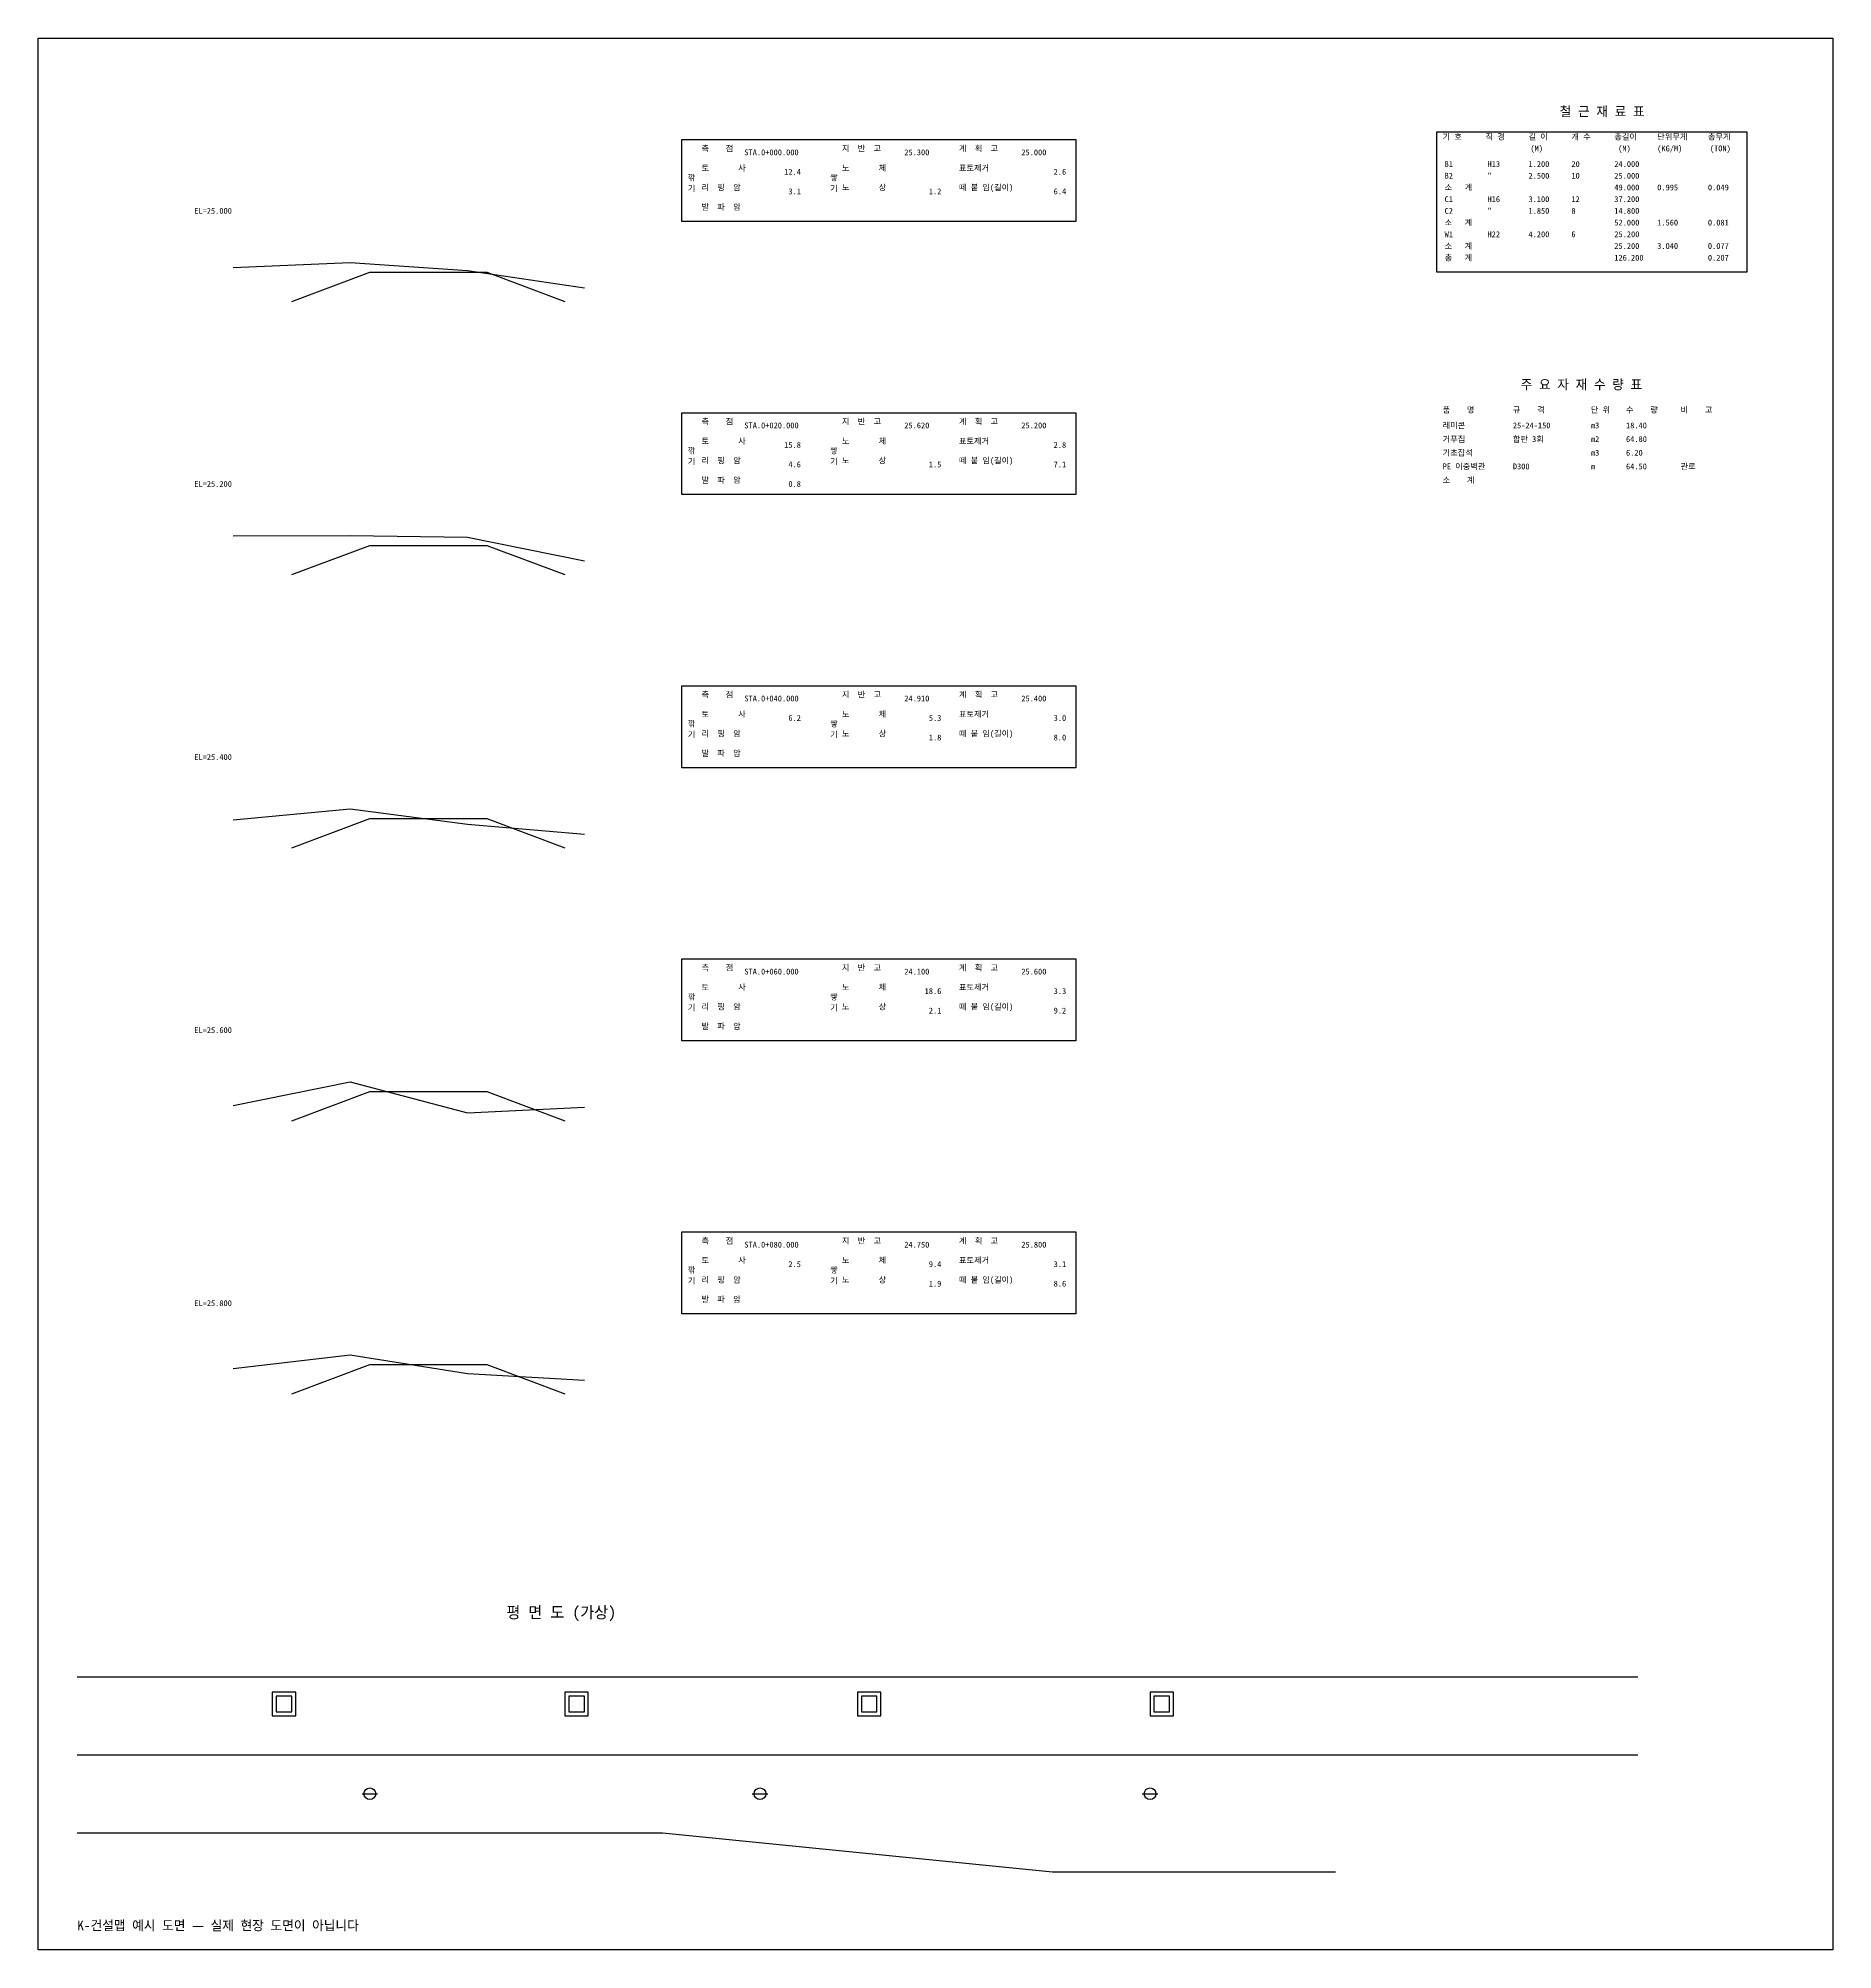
# Model space of a CAD drawing. Header units: metres. Extents: x -32 to 60, y -92 to 6.
import ezdxf
from ezdxf.enums import TextEntityAlignment as Align

# ---------------------------------------------------------------- set-up
doc = ezdxf.new("R2010")
doc.units = ezdxf.units.M
for name, color, linetype in [('C-가로등', 2, 'Continuous'), ('C-계획', 1, 'Continuous'), ('C-관로', 5, 'Continuous'), ('C-글자', 7, 'Continuous'), ('C-단면', 7, 'Continuous'), ('C-도곽', 8, 'Continuous'), ('C-집수정', 6, 'Continuous'), ('C-측구', 4, 'Continuous'), ('C-표', 3, 'Continuous')]:
    doc.layers.add(name, color=color, linetype=linetype)

# ---------------------------------------------------------------- blocks, each defined once
blk = doc.blocks.new('집수정')
for points in [[(0, 0), (1.2, 0), (1.2, 1.2), (0, 1.2)], [(0.2, 0.2), (1, 0.2), (1, 1), (0.2, 1)]]:
    blk.add_lwpolyline(points, close=True)
blk = doc.blocks.new('가로등')
blk.add_line((-0.4, 0), (0.4, 0))
blk.add_circle((0, 0), 0.3)

msp = doc.modelspace()

# ---------------------------------------------------------------- linework, layer by layer
at = {"layer": 'C-계획'}
for points in [[(-19, -7.5), (-15, -6), (-9, -6), (-5, -7.5)], [(-19, -21.5), (-15, -20), (-9, -20), (-5, -21.5)], [(-19, -35.5), (-15, -34), (-9, -34), (-5, -35.5)], [(-19, -49.5), (-15, -48), (-9, -48), (-5, -49.5)], [(-19, -63.5), (-15, -62), (-9, -62), (-5, -63.5)]]:
    msp.add_lwpolyline(points, dxfattribs=at)
at = {"layer": 'C-관로'}
msp.add_lwpolyline([(-30, -86), (0, -86), (20, -88), (34.5, -88)], dxfattribs=at)
at = {"layer": 'C-단면'}
for points in [[(-22, -5.76), (-16, -5.5), (-10, -5.9), (-4, -6.8)], [(-22, -19.504), (-16, -19.5), (-10, -19.58), (-4, -20.8)], [(-22, -34.072), (-16, -33.5), (-10, -34.29), (-4, -34.8)], [(-22, -48.72), (-16, -47.5), (-10, -49.1), (-4, -48.8)], [(-22, -62.2), (-16, -61.5), (-10, -62.45), (-4, -62.8)]]:
    msp.add_lwpolyline(points, dxfattribs=at)
at = {"layer": 'C-도곽'}
msp.add_lwpolyline([(-32, 6), (60, 6), (60, -92), (-32, -92)], close=True, dxfattribs=at)
at = {"layer": 'C-측구'}
for p, q in [((-30, -78), (50, -78)), ((-30, -82), (50, -82))]:
    msp.add_line(p, q, dxfattribs=at)
at = {"layer": 'C-표'}
for points in [[(39.7, 1.2), (55.6, 1.2), (55.6, -6), (39.7, -6)], [(1, 0.8), (21.2, 0.8), (21.2, -3.4), (1, -3.4)], [(1, -13.2), (21.2, -13.2), (21.2, -17.4), (1, -17.4)], [(1, -27.2), (21.2, -27.2), (21.2, -31.4), (1, -31.4)], [(1, -41.2), (21.2, -41.2), (21.2, -45.4), (1, -45.4)], [(1, -55.2), (21.2, -55.2), (21.2, -59.4), (1, -59.4)]]:
    msp.add_lwpolyline(points, close=True, dxfattribs=at)

# ---------------------------------------------------------------- block references
at = {"layer": 'C-가로등'}
for p in [(-15, -84), (5, -84), (25, -84)]:
    msp.add_blockref('가로등', p, dxfattribs=at)
at = {"layer": 'C-집수정'}
for p in [(-20, -80), (-5, -80), (10, -80), (25, -80)]:
    msp.add_blockref('집수정', p, dxfattribs=at)

# ---------------------------------------------------------------- texts
at = {"layer": 'C-글자'}
for s, height, p in [('철 근 재 료 표', 0.5, (46, 2)), ('기 호', 0.3, (40, 0.8)), ('직 경', 0.3, (42.2, 0.8)), ('길 이', 0.3, (44.4, 0.8)), ('개 수', 0.3, (46.6, 0.8)), ('총길이', 0.3, (48.8, 0.8)), ('단위무게', 0.3, (51, 0.8)), ('총무게', 0.3, (53.6, 0.8)), ('측    점', 0.3, (2, 0.2)), ('STA.0+000.000', 0.3, (4.2, 0)), ('지  반  고', 0.3, (9.2, 0.2)), ('25.300', 0.3, (12.4, 0)), ('계  획  고', 0.3, (15.2, 0.2)), ('25.000', 0.3, (18.4, 0)), ('(M)', 0.3, (44.5, 0.2)), ('(M)', 0.3, (49, 0.2)), ('(KG/M)', 0.3, (51, 0.2)), ('(TON)', 0.3, (53.7, 0.2)), ('깎', 0.3, (1.3, -1.3)), ('토       사', 0.3, (2, -0.8)), ('쌓', 0.3, (8.6, -1.3)), ('노       체', 0.3, (9.2, -0.8)), ('표토제거', 0.3, (15.2, -0.8)), ('B1', 0.3, (40.1, -0.6)), ('B2', 0.3, (40.1, -1.2)), ('H13', 0.3, (42.3, -0.6)), ('"', 0.3, (42.3, -1.2)), ('2.500', 0.3, (44.4, -1.2)), ('1.200', 0.3, (44.4, -0.6)), ('20', 0.3, (46.6, -0.6)), ('10', 0.3, (46.6, -1.2)), ('24.000', 0.3, (48.8, -0.6)), ('25.000', 0.3, (48.8, -1.2)), ('기', 0.3, (1.3, -1.85)), ('리  핑  암', 0.3, (2, -1.8)), ('기', 0.3, (8.6, -1.85)), ('노       상', 0.3, (9.2, -1.8)), ('떼 붙 임(길이)', 0.3, (15.2, -1.8)), ('소   계', 0.3, (40.1, -1.8)), ('49.000', 0.3, (48.8, -1.8)), ('0.995', 0.3, (51, -1.8)), ('0.049', 0.3, (53.6, -1.8)), ('EL=25.000', 0.3, (-24, -3)), ('발  파  암', 0.3, (2, -2.8)), ('C1', 0.3, (40.1, -2.4)), ('C2', 0.3, (40.1, -3)), ('H16', 0.3, (42.3, -2.4)), ('"', 0.3, (42.3, -3)), ('3.100', 0.3, (44.4, -2.4)), ('1.850', 0.3, (44.4, -3)), ('8', 0.3, (46.6, -3)), ('12', 0.3, (46.6, -2.4)), ('37.200', 0.3, (48.8, -2.4)), ('14.800', 0.3, (48.8, -3)), ('W1', 0.3, (40.1, -4.2)), ('소   계', 0.3, (40.1, -3.6)), ('H22', 0.3, (42.3, -4.2)), ('4.200', 0.3, (44.4, -4.2)), ('6', 0.3, (46.6, -4.2)), ('52.000', 0.3, (48.8, -3.6)), ('25.200', 0.3, (48.8, -4.2)), ('1.560', 0.3, (51, -3.6)), ('0.081', 0.3, (53.6, -3.6)), ('소   계', 0.3, (40.1, -4.8)), ('25.200', 0.3, (48.8, -4.8)), ('3.040', 0.3, (51, -4.8)), ('0.077', 0.3, (53.6, -4.8)), ('총   계', 0.3, (40.1, -5.4)), ('126.200', 0.3, (48.8, -5.4)), ('0.207', 0.3, (53.6, -5.4)), ('주 요 자 재 수 량 표', 0.5, (44, -12)), ('측    점', 0.3, (2, -13.8)), ('STA.0+020.000', 0.3, (4.2, -14)), ('지  반  고', 0.3, (9.2, -13.8)), ('25.620', 0.3, (12.4, -14)), ('계  획  고', 0.3, (15.2, -13.8)), ('25.200', 0.3, (18.4, -14)), ('품    명', 0.3, (40, -13.2)), ('레미콘', 0.3, (40, -14)), ('25-24-150', 0.3, (43.6, -14)), ('규    격', 0.3, (43.6, -13.2)), ('m3', 0.3, (47.6, -14)), ('단 위', 0.3, (47.6, -13.2)), ('수    량', 0.3, (49.4, -13.2)), ('18.40', 0.3, (49.4, -14)), ('비    고', 0.3, (52.2, -13.2)), ('토       사', 0.3, (2, -14.8)), ('노       체', 0.3, (9.2, -14.8)), ('표토제거', 0.3, (15.2, -14.8)), ('거푸집', 0.3, (40, -14.7)), ('합판 3회', 0.3, (43.6, -14.7)), ('m2', 0.3, (47.6, -14.7)), ('64.80', 0.3, (49.4, -14.7)), ('깎', 0.3, (1.3, -15.3)), ('기', 0.3, (1.3, -15.85)), ('리  핑  암', 0.3, (2, -15.8)), ('쌓', 0.3, (8.6, -15.3)), ('기', 0.3, (8.6, -15.85)), ('노       상', 0.3, (9.2, -15.8)), ('떼 붙 임(길이)', 0.3, (15.2, -15.8)), ('기초잡석', 0.3, (40, -15.4)), ('m3', 0.3, (47.6, -15.4)), ('6.20', 0.3, (49.4, -15.4)), ('발  파  암', 0.3, (2, -16.8)), ('소    계', 0.3, (40, -16.8)), ('PE 이중벽관', 0.3, (40, -16.1)), ('D300', 0.3, (43.6, -16.1)), ('m', 0.3, (47.6, -16.1)), ('64.50', 0.3, (49.4, -16.1)), ('관로', 0.3, (52.2, -16.1)), ('EL=25.200', 0.3, (-24, -17)), ('측    점', 0.3, (2, -27.8)), ('STA.0+040.000', 0.3, (4.2, -28)), ('지  반  고', 0.3, (9.2, -27.8)), ('24.910', 0.3, (12.4, -28)), ('계  획  고', 0.3, (15.2, -27.8)), ('25.400', 0.3, (18.4, -28)), ('깎', 0.3, (1.3, -29.3)), ('토       사', 0.3, (2, -28.8)), ('쌓', 0.3, (8.6, -29.3)), ('노       체', 0.3, (9.2, -28.8)), ('표토제거', 0.3, (15.2, -28.8)), ('기', 0.3, (1.3, -29.85)), ('리  핑  암', 0.3, (2, -29.8)), ('기', 0.3, (8.6, -29.85)), ('노       상', 0.3, (9.2, -29.8)), ('떼 붙 임(길이)', 0.3, (15.2, -29.8)), ('EL=25.400', 0.3, (-24, -31)), ('발  파  암', 0.3, (2, -30.8)), ('측    점', 0.3, (2, -41.8)), ('STA.0+060.000', 0.3, (4.2, -42)), ('지  반  고', 0.3, (9.2, -41.8)), ('24.100', 0.3, (12.4, -42)), ('계  획  고', 0.3, (15.2, -41.8)), ('25.600', 0.3, (18.4, -42)), ('깎', 0.3, (1.3, -43.3)), ('토       사', 0.3, (2, -42.8)), ('쌓', 0.3, (8.6, -43.3)), ('노       체', 0.3, (9.2, -42.8)), ('표토제거', 0.3, (15.2, -42.8)), ('기', 0.3, (1.3, -43.85)), ('리  핑  암', 0.3, (2, -43.8)), ('기', 0.3, (8.6, -43.85)), ('노       상', 0.3, (9.2, -43.8)), ('떼 붙 임(길이)', 0.3, (15.2, -43.8)), ('EL=25.600', 0.3, (-24, -45)), ('발  파  암', 0.3, (2, -44.8)), ('측    점', 0.3, (2, -55.8)), ('STA.0+080.000', 0.3, (4.2, -56)), ('지  반  고', 0.3, (9.2, -55.8)), ('24.750', 0.3, (12.4, -56)), ('계  획  고', 0.3, (15.2, -55.8)), ('25.800', 0.3, (18.4, -56)), ('토       사', 0.3, (2, -56.8)), ('노       체', 0.3, (9.2, -56.8)), ('표토제거', 0.3, (15.2, -56.8)), ('깎', 0.3, (1.3, -57.3)), ('기', 0.3, (1.3, -57.85)), ('리  핑  암', 0.3, (2, -57.8)), ('쌓', 0.3, (8.6, -57.3)), ('기', 0.3, (8.6, -57.85)), ('노       상', 0.3, (9.2, -57.8)), ('떼 붙 임(길이)', 0.3, (15.2, -57.8)), ('EL=25.800', 0.3, (-24, -59)), ('발  파  암', 0.3, (2, -58.8)), ('평 면 도 (가상)', 0.6, (-8, -75)), ('K-건설맵 예시 도면 — 실제 현장 도면이 아닙니다', 0.5, (-30, -91))]:
    msp.add_text(s, height=height, dxfattribs=at).set_placement(p)
for s, p in [('12.4', (7.1, -1)), ('2.6', (20.7, -1)), ('3.1', (7.1, -2)), ('1.2', (14.3, -2)), ('6.4', (20.7, -2)), ('15.8', (7.1, -15)), ('2.8', (20.7, -15)), ('4.6', (7.1, -16)), ('1.5', (14.3, -16)), ('7.1', (20.7, -16)), ('0.8', (7.1, -17)), ('6.2', (7.1, -29)), ('5.3', (14.3, -29)), ('3.0', (20.7, -29)), ('1.8', (14.3, -30)), ('8.0', (20.7, -30)), ('18.6', (14.3, -43)), ('3.3', (20.7, -43)), ('2.1', (14.3, -44)), ('9.2', (20.7, -44)), ('2.5', (7.1, -57)), ('9.4', (14.3, -57)), ('3.1', (20.7, -57)), ('1.9', (14.3, -58)), ('8.6', (20.7, -58))]:
    msp.add_text(s, height=0.3, dxfattribs=at).set_placement(p, align=Align.RIGHT)

doc.saveas('drawing.dxf')
